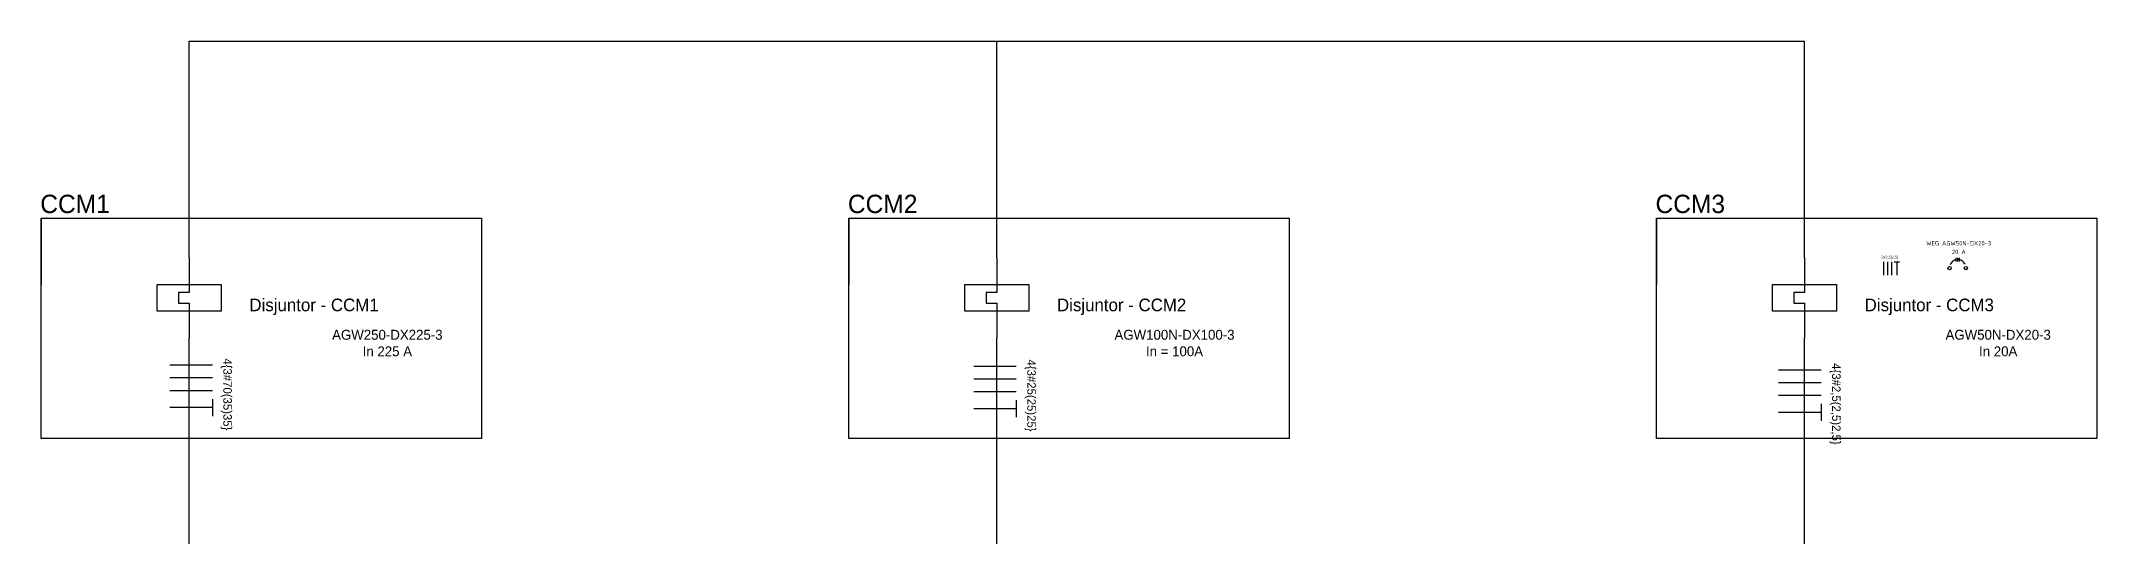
# Model space of a CAD drawing. Extents: x -543 to 641, y -146 to 322.
# Drawn here: x -497.4 to -400.9, y -15.5 to 8.1 of the extents above; entities that cross this region are included whole.
import ezdxf

# ---------------------------------------------------------------- set-up
doc = ezdxf.new("R2010")
doc.units = 0
doc.header["$MEASUREMENT"] = 0
doc.layers.add('ELET_UNIFILAR_TEXTO', color=4, linetype='Continuous')
doc.layers.add('ELT_UNIFILAR_DESENHO', color=5, linetype='Continuous')
doc.styles.add('ARIAL', font='arial.ttf')

msp = doc.modelspace()

# ---------------------------------------------------------------- texts
at = {"layer": 'ELET_UNIFILAR_TEXTO', "ltscale": 50}
for s, p in [('Disjuntor - CCM1 ', (-487.613, -4.59)), ('Disjuntor - CCM2 ', (-449.703, -4.59)), ('Disjuntor - CCM3 ', (-411.793, -4.59))]:
    msp.add_text(s, height=0.59177, dxfattribs=at).set_placement(p)
at = {"layer": 'ELET_UNIFILAR_TEXTO', "attachment_point": 1}
for s, insert, char_height in [('CCM1', (-497.429, 0.879), 0.8616), ('CCM2', (-459.52, 0.879), 0.8616), ('CCM3', (-421.61, 0.879), 0.8616), ('\\pxsm1,qc;{\\H0.48889x;AGW250-DX225-3  \\PIn 225 A\\C7; }', (-483.903, -5.463), 0.95165), ('\\pxsm1,qc;{\\H0.48889x;AGW50N-DX20-3 \\PIn 20A\\H2.04545x; }', (-408.083, -5.463), 0.95165)]:
    msp.add_mtext(s, dxfattribs=dict(at, insert=insert, char_height=char_height))
at = {"layer": 'ELET_UNIFILAR_TEXTO', "insert": (-407.375, -1.905), "char_height": 0.20154, "width": 3.82691, "attachment_point": 8, "line_spacing_factor": 0.6, "style": 'ARIAL'}
msp.add_mtext('{\\Fisocp|c0;WEG AGW50N-DX20-3 ^J\\P\\Fisocp2|c0;20 A }', dxfattribs=at)
at = {"layer": 'ELET_UNIFILAR_TEXTO', "attachment_point": 1}
for s, insert, char_height, width in [('\\A1;3#2,5(2,5)', (-411.002, -1.987), 0.12481, 0.97518), ('\\pxsm1,qc;{\\H0.48889x;AGW100N-DX100-3 In = 100A }', (-445.993, -5.463), 0.95165, 3.61019)]:
    msp.add_mtext(s, dxfattribs=dict(at, insert=insert, char_height=char_height, width=width))
at = {"layer": 'ELET_UNIFILAR_TEXTO', "char_height": 0.39879, "width": 3.11582, "attachment_point": 1, "rotation": 270}
for s, insert in [('\\A1;4\\{3#70(35)35\\}', (-488.438, -6.803)), ('\\A1;4\\{3#25(25)25\\}', (-450.701, -6.858)), ('\\A1;4\\{3#2,5(2,5)2,5\\}', (-412.924, -7.03))]:
    msp.add_mtext(s, dxfattribs=dict(at, insert=insert))

# ---------------------------------------------------------------- linework, layer by layer
at = {"layer": 'ELT_UNIFILAR_DESENHO'}
for p, q in [((-490.44, 1.524), (-490.44, 8.09)), ((-490.44, 8.09), (-467.421, 8.09)), ((-452.53, 1.524), (-452.53, 8.09)), ((-434.727, 8.09), (-414.621, 8.09)), ((-414.621, 1.524), (-414.621, 8.09)), ((-490.44, -2.088), (-490.44, 1.524)), ((-452.53, -2.088), (-452.53, 1.524)), ((-414.621, -2.088), (-414.621, 1.524)), ((-497.389, -0.22), (-476.711, -0.22)), ((-497.389, -10.559), (-497.389, -0.22)), ((-497.389, -0.22), (-497.389, -3.338)), ((-476.711, -0.22), (-476.711, -10.559)), ((-459.48, -0.22), (-459.48, -3.338)), ((-459.48, -0.22), (-438.802, -0.22)), ((-459.48, -10.559), (-459.48, -0.22)), ((-438.802, -0.22), (-438.802, -10.559)), ((-421.57, -0.22), (-421.57, -3.338)), ((-421.57, -0.22), (-400.892, -0.22)), ((-421.57, -10.559), (-421.57, -0.22)), ((-400.892, -0.22), (-400.892, -10.559)), ((-410.902, -2.272), (-410.902, -2.897)), ((-410.715, -2.272), (-410.715, -2.897)), ((-410.528, -2.272), (-410.528, -2.897)), ((-410.404, -2.272), (-410.154, -2.272)), ((-410.279, -2.272), (-410.279, -2.897)), ((-407.501, -2.256), (-407.501, -2.078)), ((-407.501, -2.256), (-407.501, -2.078)), ((-407.425, -2.256), (-407.425, -2.078)), ((-407.425, -2.256), (-407.425, -2.078)), ((-407.348, -2.256), (-407.348, -2.078)), ((-407.348, -2.256), (-407.348, -2.078)), ((-489.351, -7.124), (-491.345, -7.124)), ((-451.614, -7.179), (-453.608, -7.179)), ((-413.837, -7.351), (-415.831, -7.351)), ((-489.351, -7.722), (-491.345, -7.722)), ((-489.351, -8.32), (-491.345, -8.32)), ((-451.614, -7.777), (-453.608, -7.777)), ((-451.614, -8.375), (-453.608, -8.375)), ((-413.837, -7.949), (-415.831, -7.949)), ((-413.837, -8.547), (-415.831, -8.547)), ((-489.351, -9.115), (-491.345, -9.115)), ((-489.351, -8.716), (-489.351, -9.514)), ((-451.614, -9.17), (-453.608, -9.17)), ((-451.614, -8.771), (-451.614, -9.569)), ((-413.837, -9.342), (-415.831, -9.342)), ((-413.837, -8.943), (-413.837, -9.741)), ((-476.711, -10.559), (-497.389, -10.559)), ((-438.802, -10.559), (-459.48, -10.559)), ((-400.892, -10.559), (-421.57, -10.559))]:
    msp.add_line(p, q, dxfattribs=at)
at = {"layer": 'ELT_UNIFILAR_DESENHO', "ltscale": 50}
for p, q in [((-467.421, 8.09), (-434.727, 8.09)), ((-490.44, -2.088), (-490.44, -3.338)), ((-490.44, -2.088), (-490.44, -3.338)), ((-490.44, -2.088), (-490.44, -3.338)), ((-490.44, -2.088), (-490.44, -3.338)), ((-452.53, -2.088), (-452.53, -3.338)), ((-452.53, -2.088), (-452.53, -3.338)), ((-452.53, -2.088), (-452.53, -3.338)), ((-452.53, -2.088), (-452.53, -3.338)), ((-414.621, -2.088), (-414.621, -3.338)), ((-414.621, -2.088), (-414.621, -3.338)), ((-414.621, -2.088), (-414.621, -3.338)), ((-414.621, -2.088), (-414.621, -3.338)), ((-490.94, -3.713), (-490.94, -4.213)), ((-490.44, -3.713), (-490.94, -3.713)), ((-490.94, -3.713), (-490.94, -4.213)), ((-490.44, -3.713), (-490.94, -3.713)), ((-490.94, -3.713), (-490.94, -4.213)), ((-490.44, -3.713), (-490.94, -3.713)), ((-490.94, -3.713), (-490.94, -4.213)), ((-490.44, -3.713), (-490.94, -3.713)), ((-490.44, -3.338), (-490.44, -3.713)), ((-490.44, -3.338), (-490.44, -3.713)), ((-490.44, -3.338), (-490.44, -3.713)), ((-490.44, -3.338), (-490.44, -3.713)), ((-453.03, -3.713), (-453.03, -4.213)), ((-452.53, -3.713), (-453.03, -3.713)), ((-453.03, -3.713), (-453.03, -4.213)), ((-452.53, -3.713), (-453.03, -3.713)), ((-453.03, -3.713), (-453.03, -4.213)), ((-452.53, -3.713), (-453.03, -3.713)), ((-453.03, -3.713), (-453.03, -4.213)), ((-452.53, -3.713), (-453.03, -3.713)), ((-452.53, -3.338), (-452.53, -3.713)), ((-452.53, -3.338), (-452.53, -3.713)), ((-452.53, -3.338), (-452.53, -3.713)), ((-452.53, -3.338), (-452.53, -3.713)), ((-415.12, -3.713), (-415.12, -4.213)), ((-414.621, -3.713), (-415.12, -3.713)), ((-415.12, -3.713), (-415.12, -4.213)), ((-414.621, -3.713), (-415.12, -3.713)), ((-415.12, -3.713), (-415.12, -4.213)), ((-414.621, -3.713), (-415.12, -3.713)), ((-415.12, -3.713), (-415.12, -4.213)), ((-414.621, -3.713), (-415.12, -3.713)), ((-414.621, -3.338), (-414.621, -3.713)), ((-414.621, -3.338), (-414.621, -3.713)), ((-414.621, -3.338), (-414.621, -3.713)), ((-414.621, -3.338), (-414.621, -3.713)), ((-490.94, -4.213), (-490.44, -4.213)), ((-490.94, -4.213), (-490.44, -4.213)), ((-490.94, -4.213), (-490.44, -4.213)), ((-490.94, -4.213), (-490.44, -4.213)), ((-490.44, -4.213), (-490.44, -4.588)), ((-490.44, -4.213), (-490.44, -4.588)), ((-490.44, -4.213), (-490.44, -4.588)), ((-490.44, -4.213), (-490.44, -4.588)), ((-490.44, -4.588), (-490.44, -5.838)), ((-490.44, -4.588), (-490.44, -5.838)), ((-490.44, -4.588), (-490.44, -5.838)), ((-490.44, -4.588), (-490.44, -5.838)), ((-453.03, -4.213), (-452.53, -4.213)), ((-453.03, -4.213), (-452.53, -4.213)), ((-453.03, -4.213), (-452.53, -4.213)), ((-453.03, -4.213), (-452.53, -4.213)), ((-452.53, -4.213), (-452.53, -4.588)), ((-452.53, -4.213), (-452.53, -4.588)), ((-452.53, -4.213), (-452.53, -4.588)), ((-452.53, -4.213), (-452.53, -4.588)), ((-452.53, -4.588), (-452.53, -5.838)), ((-452.53, -4.588), (-452.53, -5.838)), ((-452.53, -4.588), (-452.53, -5.838)), ((-452.53, -4.588), (-452.53, -5.838)), ((-415.12, -4.213), (-414.621, -4.213)), ((-415.12, -4.213), (-414.621, -4.213)), ((-415.12, -4.213), (-414.621, -4.213)), ((-415.12, -4.213), (-414.621, -4.213)), ((-414.621, -4.213), (-414.621, -4.588)), ((-414.621, -4.213), (-414.621, -4.588)), ((-414.621, -4.213), (-414.621, -4.588)), ((-414.621, -4.213), (-414.621, -4.588)), ((-414.621, -4.588), (-414.621, -5.838)), ((-414.621, -4.588), (-414.621, -5.838)), ((-414.621, -4.588), (-414.621, -5.838)), ((-414.621, -4.588), (-414.621, -5.838))]:
    msp.add_line(p, q, dxfattribs=at)
at = {"layer": 'ELT_UNIFILAR_DESENHO', "linetype": 'ByBlock'}
for p, q in [((-490.44, -15.512), (-490.44, -5.838)), ((-452.53, -15.512), (-452.53, -5.838)), ((-414.621, -15.512), (-414.621, -5.838))]:
    msp.add_line(p, q, dxfattribs=at)
at = {"layer": 'ELT_UNIFILAR_DESENHO'}
msp.add_lwpolyline([(-407.079, -2.387), (-407.103, -2.343), (-407.132, -2.303), (-407.167, -2.267), (-407.206, -2.236), (-407.248, -2.21), (-407.294, -2.19), (-407.342, -2.176), (-407.391, -2.168), (-407.441, -2.167), (-407.491, -2.173), (-407.539, -2.185), (-407.586, -2.203), (-407.629, -2.227), (-407.67, -2.256), (-407.706, -2.291), (-407.737, -2.33), (-407.763, -2.372), (-407.783, -2.418)], dxfattribs=at)
for points in [[(-491.94, -3.338), (-488.94, -3.338), (-488.94, -4.588), (-491.94, -4.588)], [(-491.94, -3.338), (-488.94, -3.338), (-488.94, -4.588), (-491.94, -4.588)], [(-491.94, -3.338), (-488.94, -3.338), (-488.94, -4.588), (-491.94, -4.588)], [(-491.94, -3.338), (-488.94, -3.338), (-488.94, -4.588), (-491.94, -4.588)], [(-454.03, -3.338), (-451.03, -3.338), (-451.03, -4.588), (-454.03, -4.588)], [(-454.03, -3.338), (-451.03, -3.338), (-451.03, -4.588), (-454.03, -4.588)], [(-454.03, -3.338), (-451.03, -3.338), (-451.03, -4.588), (-454.03, -4.588)], [(-454.03, -3.338), (-451.03, -3.338), (-451.03, -4.588), (-454.03, -4.588)], [(-416.12, -3.338), (-413.121, -3.338), (-413.121, -4.588), (-416.12, -4.588)], [(-416.12, -3.338), (-413.121, -3.338), (-413.121, -4.588), (-416.12, -4.588)], [(-416.12, -3.338), (-413.121, -3.338), (-413.121, -4.588), (-416.12, -4.588)], [(-416.12, -3.338), (-413.121, -3.338), (-413.121, -4.588), (-416.12, -4.588)]]:
    msp.add_lwpolyline(points, close=True, dxfattribs=at)
for centre in [(-407.806, -2.567), (-407.043, -2.567)]:
    msp.add_circle(centre, 0.0763, dxfattribs=at)

msp.set_redraw_order([(e.dxf.handle, doc.entitydb.next_handle()) for e in msp.query("TEXT MTEXT ATTDEF DIMENSION ARC_DIMENSION")])  # texts and dimensions are drawn at this point

doc.saveas('drawing.dxf')
